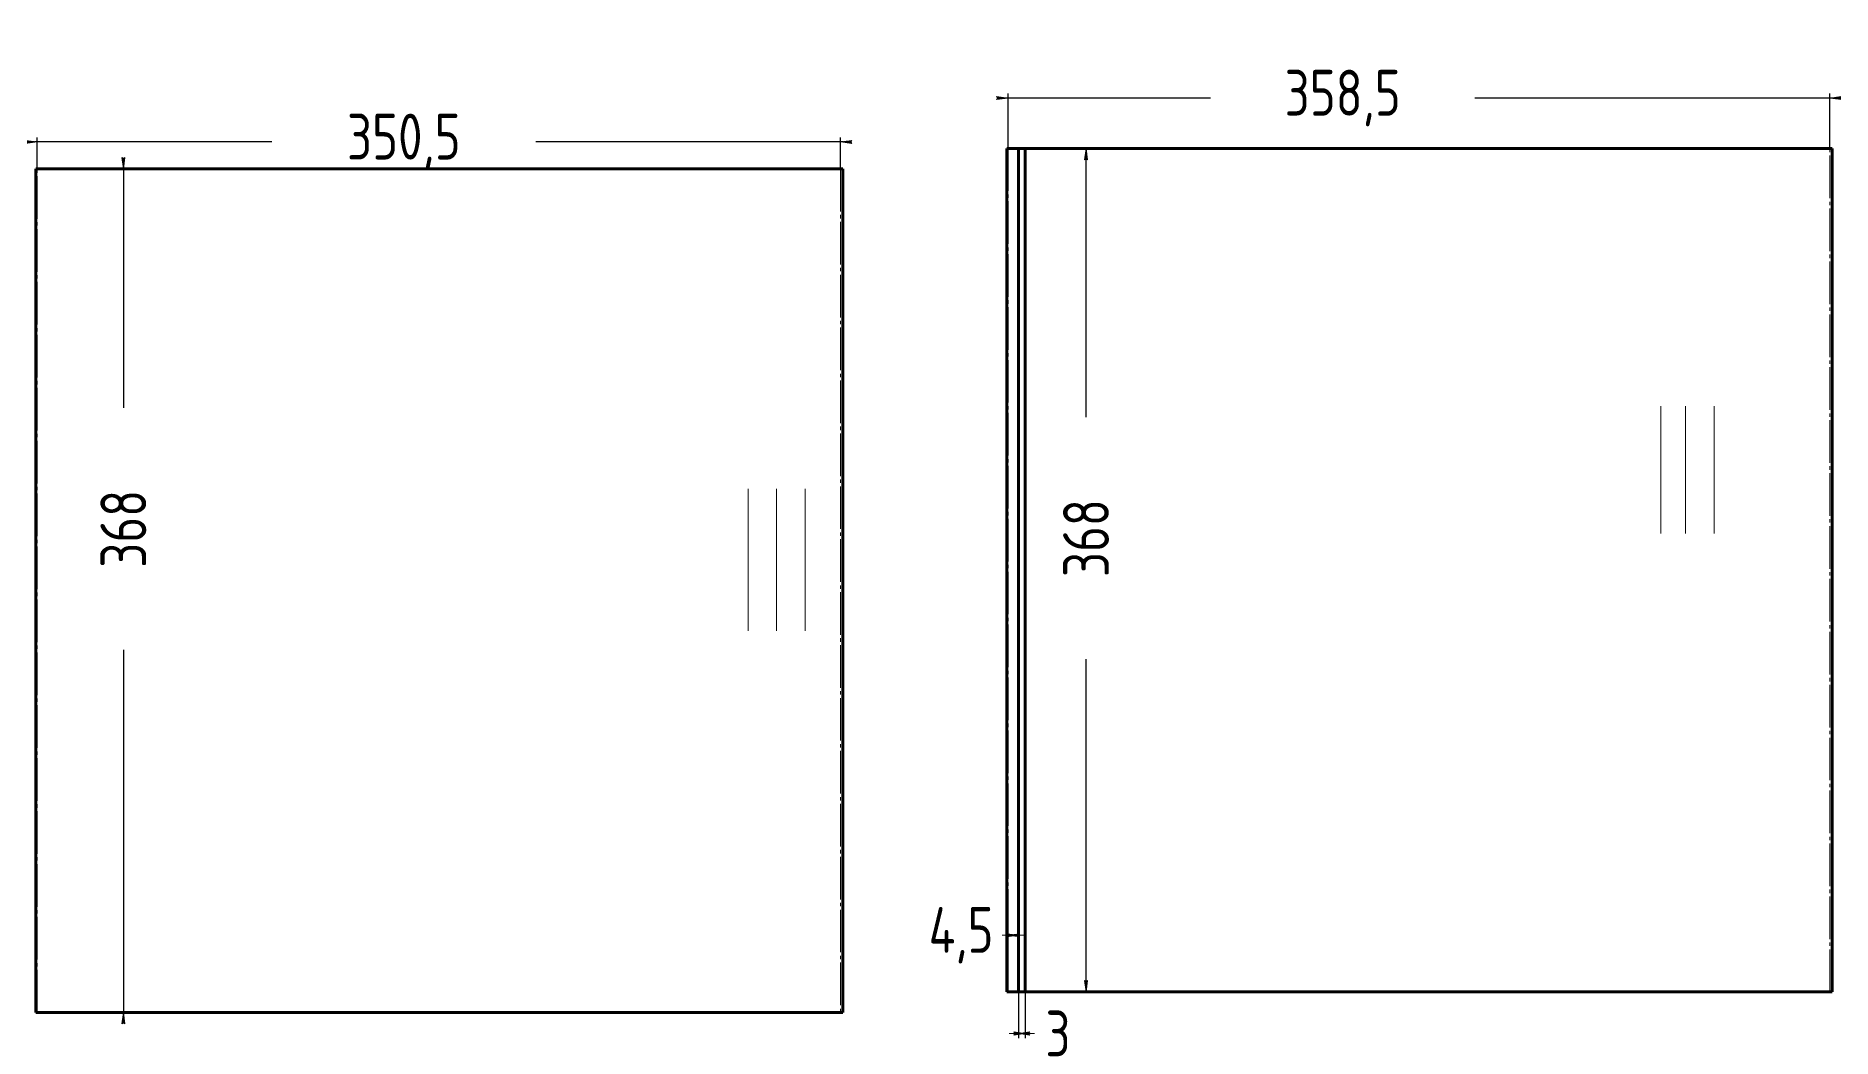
# Model space of a CAD drawing. Header units: millimetres. Extents: x -256 to 3000, y -1401 to 1300.
# Drawn here: x 1524 to 2308, y 804 to 1242 of the extents above; entities that cross this region are included whole.
import ezdxf

# ---------------------------------------------------------------- set-up
doc = ezdxf.new("R2010")
doc.units = ezdxf.units.MM
for name, pattern in [('K5LT_AUXILIARY', [0]), ('K5LT_AXLED', [23.083334, 18.583334, -1.5, 1.5, -1.5]), ('K5LT_BASIC', [0]), ('K5LT_THIN', [0])]:
    doc.linetypes.add(name, pattern=pattern)
doc.layers.add('Системный слой', color=7, linetype='Continuous')
doc.styles.add('KDIMTEXTSTYLE', font='GOST_AU.SHX', dxfattribs={"width": 0.96, "oblique": 15, "height": 5})
doc.dimstyles.new('KDIMSTYLE (1.00)', dxfattribs={"dimtxt": 5, "dimasz": 1, "dimexe": 2, "dimexo": 0, "dimgap": 1, "dimtad": 1, "dimtxsty": 'KDIMTEXTSTYLE', "dimsah": 1, "dimcen": 0, "dimdle": 1, "dimadec": 0, "dimazin": 0, "dimtfac": 0.667, "dimtmove": 0, "dimatfit": 3, "dimfxl": 1, "dimtvp": 1, "dimtolj": 1, "dimtzin": 0, "dimarcsym": 0})

msp = doc.modelspace()

# ---------------------------------------------------------------- blocks, each defined once
blk = doc.blocks.new('KDIMARROW_01')
at = {"layer": 'Системный слой'}
blk.add_hatch(color=0, dxfattribs=at).paths.add_polyline_path([(-5, -0.66), (0, 0), (-5, 0.66), (-4.5, 0)])
at = {"layer": 'Системный слой', "color": 0, "linetype": 'K5LT_THIN', "lineweight": 18}
for p, q in [((-4.5, 0), (-5, 0.66)), ((-5, 0.66), (0, 0)), ((0, 0), (-5, -0.66)), ((-5, -0.66), (-4.5, 0)), ((0, 0), (-1, 0))]:
    blk.add_line(p, q, dxfattribs=at)
blk = doc.blocks.new('KDIMARROW_02')
at = {"layer": 'Системный слой'}
blk.add_hatch(color=0, dxfattribs=at).paths.add_polyline_path([(4.5, 0), (5, 0.66), (0, 0), (5, -0.66)])
at = {"layer": 'Системный слой', "color": 0, "linetype": 'K5LT_THIN', "lineweight": 18}
for p, q in [((0, 0), (-1, 0)), ((5, 0.66), (0, 0)), ((0, 0), (5, -0.66)), ((0, 0), (7, 0)), ((4.5, 0), (5, 0.66)), ((5, -0.66), (4.5, 0))]:
    blk.add_line(p, q, dxfattribs=at)

# ---------------------------------------------------------------- dimensions: what is measured, and where the dimension line sits
at = {"layer": 'Системный слой', "color": 7}
for base, p1, p2, location, override in [((1948.517, 1214.428), (2307.017, 1192.48), (1948.517, 1192.48), (2094.517, 1214.428), {"dimexo": 0, "dimpost": '\\H20.0;\\W0.965;\\Q0;<>', "dimblk1": 'KDIMARROW_01', "dimblk2": 'KDIMARROW_01', "dimse1": 0, "dimse2": 0, "dimclrt": 7, "dimtolj": 1}), ((1524.92, 1195.29), (1875.42, 1183.535), (1524.92, 1183.535), (1684.92, 1195.29), {"dimexo": 0, "dimpost": '\\H20.0;\\W0.965;\\Q0;<>', "dimblk1": 'KDIMARROW_01', "dimblk2": 'KDIMARROW_01', "dimse1": 0, "dimse2": 0, "dimclrt": 7, "dimtolj": 1}), ((1948.517, 849.237), (1953.017, 824.48), (1948.517, 824.48), (1928.029, 849.237), {"dimexo": 0, "dimpost": '\\H20.0;\\W0.965;\\Q0;<>', "dimblk1": 'KDIMARROW_02', "dimblk2": 'KDIMARROW_02', "dimse1": 0, "dimse2": 0, "dimclrt": 7, "dimtolj": 1}), ((1953.017, 806.38), (1956.017, 824.48), (1953.017, 824.48), (1970.309, 806.38), {"dimexo": 0, "dimpost": '\\H20.0;\\W0.965;\\Q0;<>', "dimblk1": 'KDIMARROW_02', "dimblk2": 'KDIMARROW_02', "dimse1": 0, "dimse2": 0, "dimclrt": 7, "dimtolj": 1})]:
    msp.add_linear_dim(base=base, p1=p1, p2=p2, location=location, dimstyle='KDIMSTYLE (1.00)', override=override, dxfattribs=at).render()
for base, p1, p2, location in [((1982.544, 1192.48), (1948.017, 824.48), (1948.017, 1192.48), (1982.544, 1022.48)), ((1562.569, 815.535), (1524.42, 1183.535), (1524.42, 815.535), (1562.569, 1026.535))]:
    msp.add_linear_dim(base=base, p1=p1, p2=p2, angle=90, location=location, dimstyle='KDIMSTYLE (1.00)', override={"dimexo": 0, "dimpost": '\\H20.0;\\W0.965;\\Q0;<>', "dimblk1": 'KDIMARROW_01', "dimblk2": 'KDIMARROW_01', "dimse1": 0, "dimse2": 0, "dimclrt": 7, "dimtolj": 1}, dxfattribs=at).render()

# ---------------------------------------------------------------- linework, layer by layer
at = {"layer": 'Системный слой', "color": 150, "linetype": 'K5LT_BASIC', "lineweight": 60, "true_color": 0x0080ff}
for p, q in [((1948.017, 824.48), (1948.017, 1192.48)), ((1948.017, 1192.48), (1953.017, 1192.48)), ((1953.017, 1192.48), (1956.017, 1192.48)), ((1953.017, 824.48), (1953.017, 1192.48)), ((1956.017, 1192.48), (2308.017, 1192.48)), ((1956.017, 1192.48), (1956.017, 824.48)), ((2308.017, 1192.48), (2308.017, 824.48)), ((1524.42, 815.535), (1524.42, 1183.535)), ((1524.42, 1183.535), (1876.42, 1183.535)), ((1876.42, 1183.535), (1876.42, 815.535)), ((1953.017, 824.48), (1948.017, 824.48)), ((1956.017, 824.48), (1953.017, 824.48)), ((2308.017, 824.48), (1956.017, 824.48)), ((1876.42, 815.535), (1524.42, 815.535))]:
    msp.add_line(p, q, dxfattribs=at)
at = {"layer": 'Системный слой', "color": 30, "linetype": 'K5LT_AXLED', "lineweight": 18, "true_color": 0xff8000}
for p, q in [((1948.517, 1192.48), (1948.517, 824.48)), ((2307.017, 824.48), (2307.017, 1192.48)), ((1524.92, 815.535), (1524.92, 1183.535)), ((1875.42, 1183.535), (1875.42, 815.535))]:
    msp.add_line(p, q, dxfattribs=at)
at = {"layer": 'Системный слой', "color": 232, "linetype": 'K5LT_AUXILIARY', "lineweight": 18, "true_color": 0xc52b79}
for p, q in [((2233.283, 1079.969), (2233.283, 1024.454)), ((2244.046, 1079.969), (2244.046, 1024.454)), ((2256.508, 1079.969), (2256.508, 1024.454)), ((1835.084, 1043.998), (1835.084, 982.085)), ((1847.547, 1043.998), (1847.547, 982.085)), ((1860.009, 1043.998), (1860.009, 982.085))]:
    msp.add_line(p, q, dxfattribs=at)

msp.set_redraw_order([(e.dxf.handle, doc.entitydb.next_handle()) for e in msp.query("TEXT MTEXT ATTDEF DIMENSION ARC_DIMENSION")])  # texts and dimensions are drawn at this point

doc.saveas('drawing.dxf')
